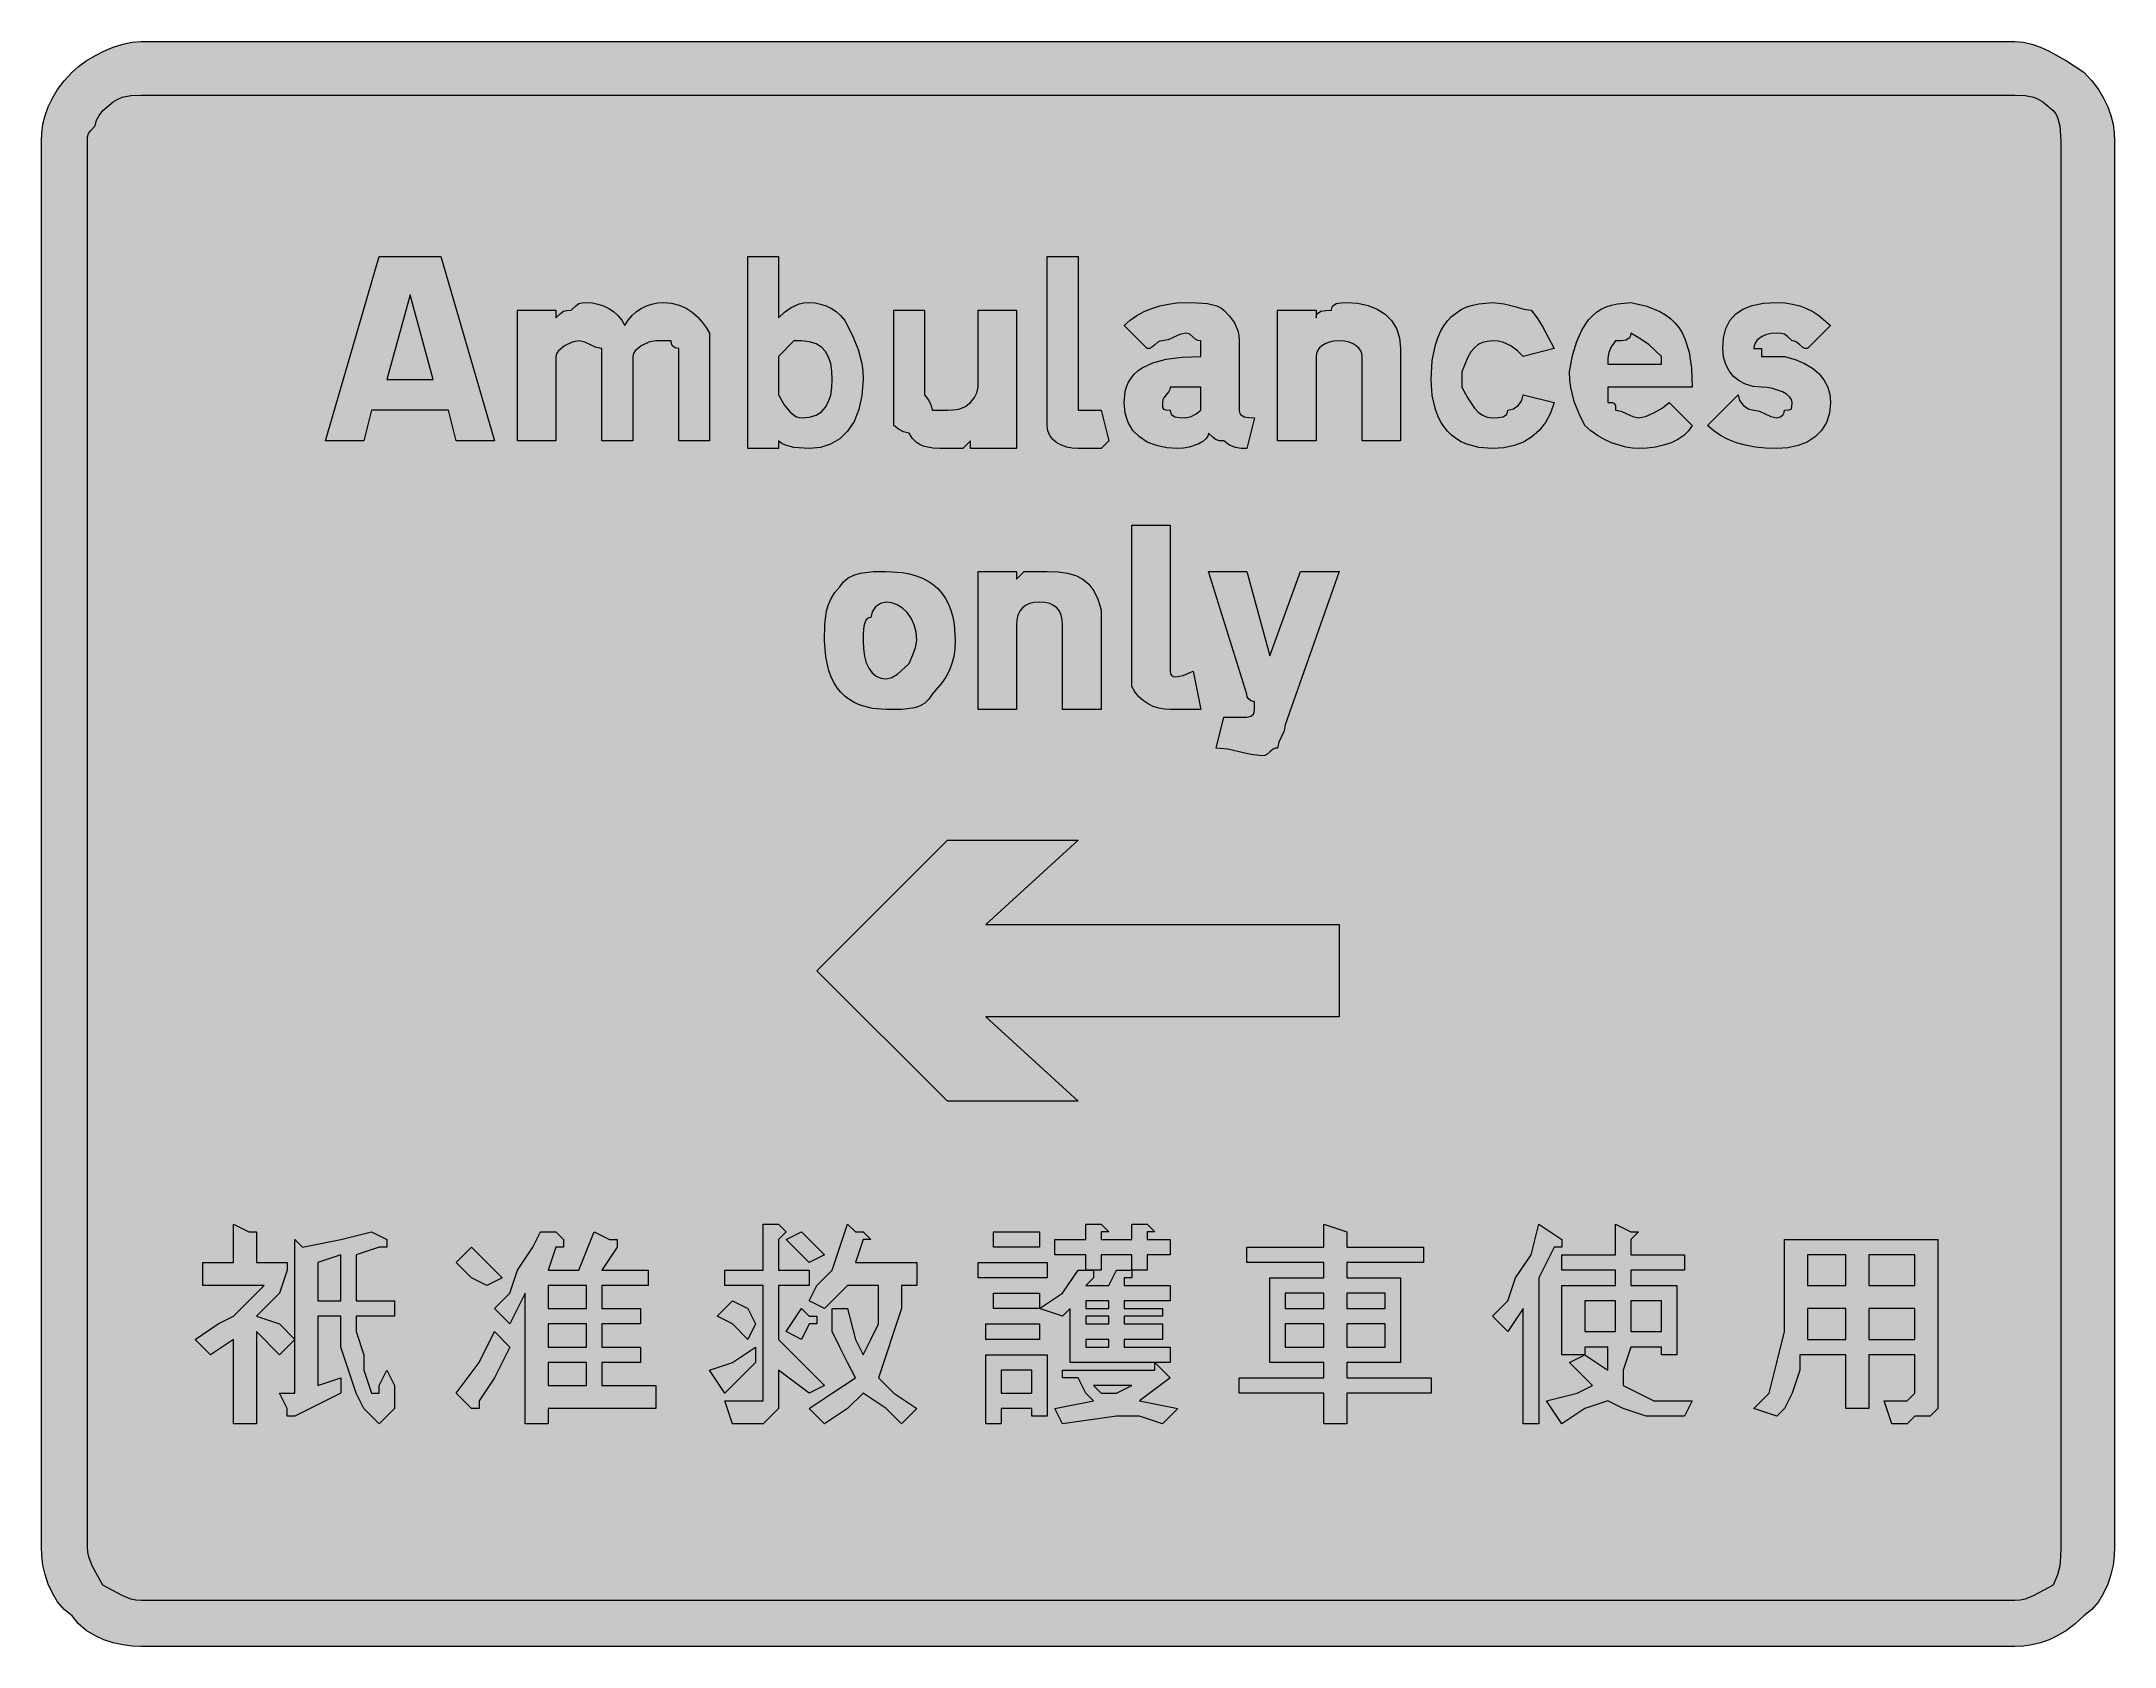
# Model space of a CAD drawing. Header units: metres. Extents: x 121 to 445, y 10 to 261.
import ezdxf

# ---------------------------------------------------------------- set-up
doc = ezdxf.new("R2010")
doc.units = ezdxf.units.M
doc.layers.add('FILL_BLACK_000000', color=7, linetype='Continuous', true_color=0x000000)
doc.layers.add('FILL_WHITE_FFFFFF', color=7, linetype='Continuous', true_color=0xffffff)

msp = doc.modelspace()

# ---------------------------------------------------------------- hatches: boundary and pattern name
at = {"layer": 'FILL_BLACK_000000', "true_color": 0x000000}
h = msp.add_hatch(color=7, dxfattribs=at)
h.dxf.hatch_style = 1
h.paths.add_polyline_path([(429.33, 261.12), (430.68, 261.01), (432.03, 260.71), (433.38, 260.23), (434.73, 259.62), (437.43, 258.08), (440.13, 256.32), (441.37, 254.97), (442.4, 253.62), (443.23, 252.27), (443.88, 250.92), (444.36, 249.57), (444.69, 248.22), (444.87, 246.87), (444.93, 245.52), (444.93, 25.92), (444.87, 24.52), (444.69, 23.05), (444.36, 21.55), (443.88, 20.07), (443.23, 18.64), (442.4, 17.31), (441.37, 16.13), (440.13, 15.12), (438.78, 13.88), (437.43, 12.85), (436.08, 12.02), (434.73, 11.37), (433.38, 10.89), (432.03, 10.56), (430.68, 10.38), (429.33, 10.32), (136.53, 10.32), (135.13, 10.38), (133.66, 10.56), (132.16, 10.89), (130.68, 11.37), (129.25, 12.02), (127.92, 12.85), (126.74, 13.88), (125.73, 15.12), (124.49, 16.13), (123.46, 17.31), (122.63, 18.64), (121.98, 20.07), (121.5, 21.55), (121.17, 23.05), (120.99, 24.52), (120.93, 25.92), (120.93, 245.52), (120.99, 246.87), (121.17, 248.22), (121.5, 249.57), (121.98, 250.92), (122.63, 252.27), (123.46, 253.62), (124.49, 254.97), (125.73, 256.32), (126.74, 257.22), (127.92, 258.08), (129.25, 258.89), (130.68, 259.62), (132.16, 260.23), (133.66, 260.71), (135.13, 261.01), (136.53, 261.12), (429.33, 261.12)])
h = msp.add_hatch(color=7, dxfattribs=at)
h.dxf.hatch_style = 1
h.paths.add_polyline_path([(184.53, 203.52), (178.53, 203.52), (172.53, 203.52), (171.33, 198.72), (165.33, 198.72), (173.73, 227.52), (178.53, 227.52), (183.33, 227.52), (191.73, 198.72), (185.73, 198.72), (184.53, 203.52)])
h.paths.add_polyline_path([(174.93, 208.32), (178.53, 208.32), (182.13, 208.32), (178.53, 221.52), (174.93, 208.32)], flags=16)
h = msp.add_hatch(color=7, dxfattribs=at)
h.dxf.hatch_style = 1
h.paths.add_polyline_path([(237.22, 198.03), (236.63, 198.32), (236.13, 198.72), (236.13, 197.52), (231.33, 197.52), (231.33, 227.52), (236.13, 227.52), (236.13, 217.92), (237.05, 218.8), (238.08, 219.57), (239.34, 220.11), (240.08, 220.27), (240.93, 220.32), (241.83, 220.26), (242.71, 220.09), (243.57, 219.81), (244.38, 219.42), (245.14, 218.91), (245.82, 218.29), (246.43, 217.56), (246.93, 216.72), (247.81, 214.9), (248.58, 212.97), (249.12, 210.81), (249.28, 209.62), (249.33, 208.32), (249.17, 205.79), (248.69, 203.59), (247.94, 201.74), (246.93, 200.22), (245.7, 199.04), (244.27, 198.19), (242.67, 197.69), (240.93, 197.52), (238.53, 197.67), (237.22, 198.03)])
h.paths.add_polyline_path([(242, 202.75), (242.83, 203.27), (243.48, 203.97), (243.96, 204.84), (244.29, 205.86), (244.47, 207.03), (244.53, 208.32), (244.47, 209.61), (244.29, 210.78), (243.96, 211.8), (243.48, 212.67), (242.83, 213.37), (242, 213.89), (240.97, 214.21), (239.73, 214.32), (238.53, 214.32), (236.13, 211.92), (236.13, 205.92), (237.03, 204.34), (237.93, 203.22), (238.83, 202.54), (239.28, 202.38), (239.73, 202.32), (240.97, 202.43), (242, 202.75)], flags=16)
h = msp.add_hatch(color=7, dxfattribs=at)
h.dxf.hatch_style = 1
h.paths.add_polyline_path([(282.93, 204.72), (282.93, 203.52), (286.53, 203.52), (287.73, 198.72), (286.53, 197.52), (282.93, 197.52), (282.03, 197.58), (281.17, 197.74), (280.36, 198.03), (279.63, 198.42), (279.02, 198.93), (278.54, 199.54), (278.24, 200.28), (278.13, 201.12), (278.13, 202.32), (278.13, 203.52), (278.13, 227.52), (282.93, 227.52), (282.93, 204.72)])
h = msp.add_hatch(color=7, dxfattribs=at)
h.dxf.hatch_style = 1
h.paths.add_polyline_path([(215.86, 214.11), (214.68, 213.57), (213.72, 212.8), (213.44, 212.37), (213.33, 211.92), (213.33, 198.72), (208.53, 198.72), (208.53, 213.12), (207.63, 213.31), (206.73, 213.72), (205.83, 214.13), (204.93, 214.32), (203.86, 214.11), (202.68, 213.57), (201.72, 212.8), (201.44, 212.37), (201.33, 211.92), (201.33, 198.72), (195.33, 198.72), (195.33, 219.12), (201.33, 219.12), (201.33, 217.92), (202.04, 218.61), (202.53, 218.97), (203.02, 219.1), (203.73, 219.12), (204.44, 219.81), (204.93, 220.17), (205.42, 220.3), (206.13, 220.32), (207.03, 220.26), (207.91, 220.09), (208.77, 219.81), (209.58, 219.42), (210.34, 218.91), (211.02, 218.29), (211.63, 217.56), (212.13, 216.72), (212.63, 217.56), (213.24, 218.29), (213.92, 218.91), (214.68, 219.42), (215.49, 219.81), (216.35, 220.09), (217.23, 220.26), (218.13, 220.32), (219.42, 220.21), (220.61, 219.91), (221.67, 219.43), (222.63, 218.82), (223.47, 218.09), (224.21, 217.28), (224.82, 216.42), (225.33, 215.52), (225.33, 214.32), (225.33, 213.12), (225.33, 198.72), (220.53, 198.72), (220.53, 213.12), (219.93, 213.27), (219.52, 213.63), (219.38, 213.92), (219.33, 214.32), (216.93, 214.32), (215.86, 214.11)])
h = msp.add_hatch(color=7, dxfattribs=at)
h.dxf.hatch_style = 1
h.paths.add_polyline_path([(308.43, 197.54), (307.53, 197.67), (306.63, 198.03), (305.73, 198.72), (305.02, 198.74), (304.53, 198.87), (304.04, 199.23), (303.33, 199.92), (303.22, 199.47), (302.92, 199.04), (302.44, 198.63), (301.83, 198.27), (300.29, 197.73), (299.43, 197.57), (298.53, 197.52), (296.79, 197.63), (295.19, 197.97), (293.76, 198.53), (292.53, 199.32), (291.52, 200.33), (290.77, 201.57), (290.29, 203.03), (290.13, 204.72), (290.3, 206.41), (290.52, 207.17), (290.82, 207.87), (291.22, 208.52), (291.71, 209.11), (292.3, 209.64), (292.98, 210.12), (294.64, 210.91), (296.71, 211.47), (299.2, 211.81), (302.13, 211.92), (302.13, 213.12), (302.13, 214.32), (301.73, 214.37), (301.42, 214.51), (300.93, 214.92), (300.44, 215.33), (300.13, 215.47), (299.73, 215.52), (298.83, 215.33), (297.93, 214.92), (297.03, 214.51), (296.13, 214.32), (295.73, 214.27), (295.42, 214.13), (294.93, 213.72), (294.44, 213.31), (294.13, 213.17), (293.73, 213.12), (290.13, 216.72), (291.08, 217.56), (292.14, 218.29), (293.27, 218.91), (294.48, 219.42), (295.74, 219.81), (297.05, 220.09), (298.38, 220.26), (299.73, 220.32), (301.51, 220.3), (303.18, 220.17), (304.62, 219.81), (305.23, 219.52), (305.73, 219.12), (306.61, 218.2), (307.38, 217.17), (307.92, 215.91), (308.08, 215.17), (308.13, 214.32), (308.13, 203.52), (308.18, 203.12), (308.34, 202.83), (308.88, 202.47), (309.65, 202.34), (310.53, 202.32), (309.33, 197.52), (308.43, 197.54)])
h.paths.add_polyline_path([(296.28, 203.67), (296.64, 203.54), (297.33, 203.52), (297.38, 203.12), (297.54, 202.83), (298.08, 202.47), (298.85, 202.34), (299.73, 202.32), (300.61, 202.51), (301.38, 202.92), (302.13, 203.52), (302.13, 207.12), (297.33, 207.12), (297.28, 206.72), (297.14, 206.41), (296.73, 205.92), (296.32, 205.43), (296.18, 205.12), (296.13, 204.72), (296.15, 204.03), (296.28, 203.67)], flags=16)
h = msp.add_hatch(color=7, dxfattribs=at)
h.dxf.hatch_style = 1
h.paths.add_polyline_path([(327.33, 198.72), (327.33, 210.72), (327.33, 211.92), (327.27, 212.37), (327.11, 212.8), (326.82, 213.21), (326.43, 213.57), (325.92, 213.88), (325.31, 214.11), (324.57, 214.27), (323.73, 214.32), (322.89, 214.27), (322.16, 214.11), (321.54, 213.88), (321.03, 213.57), (320.64, 213.21), (320.36, 212.8), (320.19, 212.37), (320.13, 211.92), (320.13, 210.72), (320.13, 198.72), (314.13, 198.72), (314.13, 219.12), (320.13, 219.12), (320.13, 217.92), (320.18, 218.32), (320.34, 218.61), (320.88, 218.97), (321.65, 219.1), (322.53, 219.12), (322.58, 219.52), (322.74, 219.81), (323.28, 220.17), (324.05, 220.3), (324.93, 220.32), (326.67, 220.21), (328.27, 219.87), (329.7, 219.31), (330.93, 218.52), (331.94, 217.51), (332.69, 216.27), (333.17, 214.81), (333.33, 213.12), (333.33, 198.72), (327.33, 198.72)])
h = msp.add_hatch(color=7, dxfattribs=at)
h.dxf.hatch_style = 1
h.paths.add_polyline_path([(349.51, 220.13), (351.18, 219.72), (352.62, 219.31), (353.73, 219.12), (354.63, 218.01), (355.53, 216.57), (357.33, 213.12), (352.53, 211.92), (351.61, 212.8), (350.58, 213.57), (349.32, 214.11), (348.58, 214.27), (347.73, 214.32), (346.88, 214.26), (346.14, 214.08), (345.47, 213.75), (344.88, 213.27), (344.34, 212.62), (343.85, 211.79), (342.93, 209.52), (342.93, 208.32), (342.93, 207.12), (343.85, 205.36), (344.88, 203.82), (345.47, 203.21), (346.14, 202.73), (346.88, 202.43), (347.73, 202.32), (348.61, 202.34), (349.38, 202.47), (349.92, 202.83), (350.08, 203.12), (350.13, 203.52), (351.01, 203.73), (351.78, 204.27), (352.32, 205.04), (352.53, 205.92), (357.33, 204.72), (356.77, 203.03), (356, 201.57), (355.03, 200.33), (353.88, 199.32), (352.56, 198.53), (351.09, 197.97), (349.47, 197.63), (347.73, 197.52), (345.59, 197.69), (343.7, 198.19), (342.84, 198.57), (342.06, 199.04), (341.33, 199.59), (340.68, 200.22), (340.1, 200.94), (339.59, 201.74), (339.15, 202.62), (338.79, 203.59), (338.3, 205.79), (338.13, 208.32), (338.3, 211.25), (338.79, 213.74), (339.15, 214.83), (339.59, 215.81), (340.1, 216.69), (340.68, 217.47), (341.33, 218.15), (342.06, 218.74), (342.84, 219.23), (343.7, 219.63), (344.62, 219.93), (345.59, 220.15), (347.73, 220.32), (349.51, 220.13)])
h = msp.add_hatch(color=7, dxfattribs=at)
h.dxf.hatch_style = 1
h.paths.add_polyline_path([(365.73, 204.72), (366.42, 204.7), (366.78, 204.57), (366.91, 204.21), (366.93, 203.52), (367.83, 203.33), (368.73, 202.92), (369.63, 202.51), (370.53, 202.32), (371.62, 202.53), (372.93, 203.07), (374.24, 203.84), (375.33, 204.72), (378.93, 201.12), (378.37, 200.28), (377.62, 199.54), (376.69, 198.93), (375.63, 198.42), (374.45, 198.03), (373.19, 197.74), (371.88, 197.58), (370.53, 197.52), (369.58, 197.58), (368.54, 197.74), (366.33, 198.42), (365.21, 198.93), (364.12, 199.54), (363.08, 200.28), (362.13, 201.12), (361.25, 202.94), (360.48, 204.87), (359.94, 207.03), (359.78, 208.22), (359.73, 209.52), (360.24, 212.05), (360.89, 214.24), (361.71, 216.1), (362.73, 217.62), (363.32, 218.25), (363.97, 218.8), (364.69, 219.27), (365.47, 219.64), (366.32, 219.94), (367.24, 220.15), (369.33, 220.32), (371.81, 219.75), (373.87, 218.93), (374.75, 218.42), (375.53, 217.83), (376.22, 217.17), (376.83, 216.42), (377.35, 215.59), (377.79, 214.67), (378.44, 212.56), (378.81, 210.05), (378.93, 207.12), (365.73, 207.12), (365.73, 204.72)])
h.paths.add_polyline_path([(374.13, 211.92), (372.18, 213.72), (370.92, 214.62), (369.33, 215.52), (369.28, 215.12), (369.12, 214.83), (368.58, 214.47), (367.81, 214.34), (366.93, 214.32), (366.24, 213.42), (365.88, 212.52), (365.75, 211.62), (365.73, 210.72), (374.13, 210.72), (374.13, 211.92)], flags=16)
h = msp.add_hatch(color=7, dxfattribs=at)
h.dxf.hatch_style = 1
h.paths.add_polyline_path([(400.37, 203.03), (399.89, 201.57), (399.14, 200.33), (398.13, 199.32), (396.9, 198.53), (395.47, 197.97), (393.87, 197.63), (392.13, 197.52), (390.39, 197.58), (388.76, 197.74), (387.24, 198.03), (385.83, 198.42), (384.54, 198.93), (383.36, 199.54), (382.29, 200.28), (381.33, 201.12), (386.13, 205.92), (386.34, 205.04), (386.88, 204.27), (387.65, 203.73), (388.53, 203.52), (389.43, 203.33), (390.33, 202.92), (391.23, 202.51), (392.13, 202.32), (392.73, 202.47), (393.14, 202.83), (393.28, 203.12), (393.33, 203.52), (394.02, 203.54), (394.38, 203.67), (394.51, 204.03), (394.53, 204.72), (394.42, 205.17), (394.12, 205.6), (393.64, 206.01), (393.03, 206.37), (391.49, 206.91), (390.63, 207.07), (389.73, 207.12), (388.44, 207.23), (387.27, 207.55), (386.25, 208.07), (385.38, 208.77), (384.68, 209.64), (384.16, 210.66), (383.84, 211.83), (383.73, 213.12), (383.84, 214.81), (384.2, 216.27), (384.81, 217.51), (385.68, 218.52), (386.84, 219.31), (388.29, 219.87), (390.05, 220.21), (392.13, 220.32), (393.43, 220.26), (394.62, 220.09), (395.74, 219.81), (396.78, 219.42), (397.77, 218.91), (398.71, 218.29), (400.53, 216.72), (396.93, 213.12), (396.53, 213.17), (396.22, 213.31), (395.73, 213.72), (395.24, 214.13), (394.93, 214.27), (394.53, 214.32), (393.82, 215.01), (393.33, 215.37), (392.84, 215.5), (392.13, 215.52), (391.29, 215.47), (390.55, 215.31), (389.94, 215.08), (389.43, 214.77), (389.04, 214.41), (388.75, 214), (388.59, 213.57), (388.53, 213.12), (389.73, 213.12), (389.73, 211.92), (393.33, 211.92), (395.02, 211.41), (396.48, 210.79), (397.72, 210.06), (398.73, 209.22), (399.52, 208.26), (400.08, 207.19), (400.42, 206.01), (400.53, 204.72), (400.37, 203.03)])
h = msp.add_hatch(color=7, dxfattribs=at)
h.dxf.hatch_style = 1
h.paths.add_polyline_path([(273.33, 219.12), (273.33, 197.52), (266.13, 197.52), (266.13, 198.72), (264.93, 197.52), (261.33, 197.52), (260.24, 197.56), (258.93, 197.82), (258.26, 198.11), (257.62, 198.53), (257.03, 199.13), (256.53, 199.92), (255.65, 200.11), (254.88, 200.52), (254.13, 201.12), (254.13, 204.72), (254.13, 219.12), (258.93, 219.12), (258.93, 205.92), (259.53, 205.17), (259.94, 204.4), (260.13, 203.52), (262.53, 203.52), (263.43, 203.54), (264.33, 203.67), (265.23, 204.03), (266.13, 204.72), (266.73, 205.47), (267.14, 206.24), (267.33, 207.12), (267.33, 219.12), (273.33, 219.12)])
h = msp.add_hatch(color=7, dxfattribs=at)
h.dxf.hatch_style = 1
h.paths.add_polyline_path([(297.33, 163.92), (297.33, 162.72), (297.39, 162.33), (297.56, 162.04), (297.84, 161.88), (298.23, 161.82), (299.36, 162.04), (300.93, 162.72), (302.13, 156.72), (300.93, 156.72), (299.73, 156.72), (297.33, 156.72), (296.43, 156.78), (295.55, 156.94), (294.69, 157.23), (293.88, 157.62), (293.12, 158.13), (292.44, 158.74), (291.83, 159.48), (291.33, 160.32), (291.33, 161.52), (291.33, 185.52), (297.33, 185.52), (297.33, 163.92)])
h = msp.add_hatch(color=7, dxfattribs=at)
h.dxf.hatch_style = 1
h.paths.add_polyline_path([(263.51, 165.03), (263.22, 163.91), (262.83, 162.87), (262.32, 161.88), (261.71, 160.94), (260.13, 159.12), (259.62, 158.33), (259.01, 157.73), (258.27, 157.31), (257.43, 157.02), (255.41, 156.76), (252.93, 156.72), (250.79, 156.89), (248.9, 157.39), (248.04, 157.77), (247.26, 158.24), (246.53, 158.79), (245.88, 159.42), (245.3, 160.14), (244.79, 160.94), (244.35, 161.82), (243.99, 162.79), (243.5, 164.99), (243.33, 167.52), (243.37, 170.01), (243.63, 172.17), (243.92, 173.16), (244.34, 174.1), (244.94, 175.02), (245.73, 175.92), (246.29, 176.71), (247.02, 177.31), (247.9, 177.73), (248.88, 178.02), (250.96, 178.28), (252.93, 178.32), (255.46, 178.15), (256.6, 177.94), (257.66, 177.64), (258.63, 177.27), (259.51, 176.8), (260.31, 176.25), (261.03, 175.62), (261.66, 174.9), (262.21, 174.1), (262.68, 173.22), (263.06, 172.24), (263.35, 171.19), (263.56, 170.05), (263.73, 167.52), (263.67, 166.22), (263.51, 165.03)])
h.paths.add_polyline_path([(257.32, 169.98), (256.84, 171), (256.23, 171.87), (255.5, 172.57), (254.69, 173.09), (253.83, 173.41), (252.93, 173.52), (252.05, 173.31), (251.28, 172.77), (250.74, 172), (250.53, 171.12), (250.13, 171.01), (249.84, 170.73), (249.62, 170.3), (249.48, 169.77), (249.35, 168.59), (249.33, 167.52), (249.39, 166.23), (249.56, 165.06), (249.84, 164.04), (250.23, 163.17), (250.74, 162.47), (251.36, 161.95), (252.09, 161.63), (252.93, 161.52), (253.83, 161.73), (254.73, 162.27), (256.53, 163.92), (257.13, 165.27), (257.54, 166.45), (257.73, 167.52), (257.62, 168.81), (257.32, 169.98)], flags=16)
h = msp.add_hatch(color=7, dxfattribs=at)
h.dxf.hatch_style = 1
h.paths.add_polyline_path([(280.53, 156.72), (280.53, 169.92), (280.47, 170.76), (280.31, 171.49), (280.02, 172.11), (279.63, 172.62), (279.12, 173.01), (278.51, 173.29), (277.77, 173.46), (276.93, 173.52), (276.09, 173.46), (275.36, 173.29), (274.74, 173.01), (274.23, 172.62), (273.84, 172.11), (273.55, 171.49), (273.39, 170.76), (273.33, 169.92), (273.33, 156.72), (267.33, 156.72), (267.33, 178.32), (273.33, 178.32), (273.33, 177.12), (274.53, 178.32), (278.13, 178.32), (279.82, 178.26), (281.3, 178.06), (282.58, 177.69), (283.68, 177.12), (284.61, 176.33), (285.39, 175.28), (286.02, 173.96), (286.53, 172.32), (286.53, 171.12), (286.53, 156.72), (280.53, 156.72)])
h = msp.add_hatch(color=7, dxfattribs=at)
h.dxf.hatch_style = 1
h.paths.add_polyline_path([(315.33, 154.32), (315.14, 153.42), (314.73, 152.52), (314.32, 151.62), (314.13, 150.72), (313.73, 150.67), (313.42, 150.53), (312.93, 150.12), (312.44, 149.71), (312.13, 149.57), (311.73, 149.52), (309.93, 149.71), (308.13, 150.12), (306.33, 150.53), (304.53, 150.72), (305.73, 155.52), (306.93, 155.52), (309.33, 155.52), (309.93, 155.67), (310.34, 156.03), (310.48, 156.32), (310.53, 156.72), (310.53, 157.92), (309.93, 158.07), (309.52, 158.43), (309.38, 158.72), (309.33, 159.12), (303.33, 178.32), (309.33, 178.32), (312.93, 165.12), (317.73, 178.32), (323.73, 178.32), (315.33, 154.32)])
h = msp.add_hatch(color=7, dxfattribs=at)
h.dxf.hatch_style = 1
h.paths.add_polyline_path([(282.93, 136.32), (268.53, 123.12), (323.73, 123.12), (323.73, 108.72), (268.53, 108.72), (282.93, 95.52), (262.53, 95.52), (242.13, 115.92), (262.53, 136.32), (282.93, 136.32)])
h = msp.add_hatch(color=7, dxfattribs=at)
h.dxf.hatch_style = 1
h.paths.add_polyline_path([(146.13, 70.32), (150.93, 70.32), (150.93, 76.32), (153.33, 75.12), (154.53, 75.12), (154.53, 73.92), (154.53, 70.32), (159.33, 70.32), (159.33, 69.12), (158.13, 65.52), (154.53, 61.92), (158.13, 60.72), (160.53, 58.32), (158.13, 55.92), (154.53, 59.52), (154.53, 45.12), (150.93, 45.12), (150.93, 58.32), (147.33, 55.92), (144.93, 58.32), (148.53, 60.72), (150.93, 61.92), (153.33, 64.32), (155.73, 66.72), (146.13, 66.72), (146.13, 70.32)])
h = msp.add_hatch(color=7, dxfattribs=at)
h.dxf.hatch_style = 1
h.paths.add_polyline_path([(167.73, 73.92), (172.53, 75.12), (174.93, 73.92), (174.93, 72.72), (173.73, 72.72), (170.13, 71.52), (170.13, 64.32), (176.13, 64.32), (176.13, 61.92), (170.13, 61.92), (170.13, 59.52), (171.33, 55.92), (171.33, 53.52), (172.53, 49.92), (173.73, 49.92), (173.73, 51.12), (174.93, 53.52), (176.13, 51.12), (176.13, 49.92), (176.13, 47.52), (174.93, 46.32), (173.73, 45.12), (172.53, 46.32), (171.33, 47.52), (170.13, 49.92), (168.93, 53.52), (167.73, 57.12), (167.73, 61.92), (164.13, 61.92), (164.13, 51.12), (167.73, 52.32), (167.73, 49.92), (160.53, 46.32), (159.33, 46.32), (159.33, 47.52), (158.13, 49.92), (160.53, 49.92), (160.53, 73.92), (161.73, 72.72), (167.73, 73.92)])
h.paths.add_polyline_path([(167.73, 71.52), (164.13, 70.32), (164.13, 64.32), (167.73, 64.32), (167.73, 71.52)], flags=16)
h = msp.add_hatch(color=7, dxfattribs=at)
h.dxf.hatch_style = 1
h.paths.add_polyline_path([(198.93, 75.12), (201.33, 75.12), (202.53, 73.92), (202.53, 72.72), (201.33, 72.72), (200.13, 69.12), (204.93, 69.12), (207.33, 75.12), (209.73, 73.92), (210.93, 73.92), (210.93, 72.72), (208.53, 69.12), (215.73, 69.12), (215.73, 66.72), (208.53, 66.72), (208.53, 63.12), (214.53, 63.12), (214.53, 60.72), (208.53, 60.72), (208.53, 57.12), (214.53, 57.12), (214.53, 54.72), (208.53, 54.72), (208.53, 51.12), (216.93, 51.12), (216.93, 47.52), (200.13, 47.52), (200.13, 45.12), (196.53, 45.12), (196.53, 65.52), (194.13, 60.72), (191.73, 63.12), (194.13, 65.52), (195.33, 69.12), (197.73, 72.72), (198.93, 75.12)])
h.paths.add_polyline_path([(200.13, 57.12), (206.13, 57.12), (206.13, 60.72), (200.13, 60.72), (200.13, 57.12)], flags=16)
h.paths.add_polyline_path([(200.13, 66.72), (200.13, 63.12), (206.13, 63.12), (206.13, 66.72), (200.13, 66.72)], flags=16)
h.paths.add_polyline_path([(206.13, 54.72), (200.13, 54.72), (200.13, 51.12), (206.13, 51.12), (206.13, 54.72)], flags=16)
h = msp.add_hatch(color=7, dxfattribs=at)
h.dxf.hatch_style = 1
h.paths.add_polyline_path([(233.73, 69.12), (233.73, 76.32), (236.13, 76.32), (237.33, 75.12), (236.13, 73.92), (236.13, 69.12), (240.93, 69.12), (240.93, 66.72), (236.13, 66.72), (236.13, 58.32), (239.73, 54.72), (243.33, 51.12), (240.93, 49.92), (236.13, 53.52), (236.13, 48.72), (236.13, 47.52), (234.93, 46.32), (233.73, 45.12), (232.53, 45.12), (228.93, 45.12), (227.73, 48.72), (232.53, 48.72), (233.73, 48.72), (233.73, 49.92), (233.73, 66.72), (227.73, 66.72), (227.73, 69.12), (233.73, 69.12)])
h = msp.add_hatch(color=7, dxfattribs=at)
h.dxf.hatch_style = 1
h.paths.add_polyline_path([(243.33, 71.52), (240.93, 70.32), (237.33, 73.92), (239.73, 75.12), (243.33, 71.52)])
h = msp.add_hatch(color=7, dxfattribs=at)
h.dxf.hatch_style = 1
h.paths.add_polyline_path([(242.13, 66.72), (244.53, 69.12), (245.73, 72.72), (246.93, 76.32), (248.13, 75.12), (249.33, 75.12), (250.53, 73.92), (249.33, 73.92), (248.13, 70.32), (257.73, 70.32), (257.73, 66.72), (255.33, 66.72), (255.33, 63.12), (254.13, 59.52), (252.93, 55.92), (251.73, 52.32), (254.13, 49.92), (257.73, 47.52), (255.33, 45.12), (252.93, 47.52), (249.33, 49.92), (246.93, 47.52), (243.33, 45.12), (240.93, 47.52), (244.53, 49.92), (248.13, 52.32), (246.93, 54.72), (245.73, 57.12), (244.53, 59.52), (244.53, 63.12), (246.93, 63.12), (248.13, 58.32), (249.33, 55.92), (250.53, 58.32), (251.73, 60.72), (251.73, 63.12), (251.73, 66.72), (246.93, 66.72), (243.33, 63.12), (240.93, 64.32), (242.13, 66.72)])
h = msp.add_hatch(color=7, dxfattribs=at)
h.dxf.hatch_style = 1
h.paths.add_polyline_path([(276.93, 75.12), (276.93, 72.72), (269.73, 72.72), (269.73, 75.12), (276.93, 75.12)])
h = msp.add_hatch(color=7, dxfattribs=at)
h.dxf.hatch_style = 1
h.paths.add_polyline_path([(284.13, 73.92), (284.13, 76.32), (286.53, 76.32), (287.73, 75.12), (286.53, 75.12), (286.53, 73.92), (291.33, 73.92), (291.33, 76.32), (293.73, 76.32), (294.93, 75.12), (293.73, 75.12), (293.73, 73.92), (297.33, 73.92), (297.33, 71.52), (293.73, 71.52), (293.73, 69.12), (291.33, 69.12), (291.33, 71.52), (286.53, 71.52), (286.53, 69.12), (284.13, 69.12), (284.13, 71.52), (279.33, 71.52), (279.33, 73.92), (284.13, 73.92)])
h = msp.add_hatch(color=7, dxfattribs=at)
h.dxf.hatch_style = 1
h.paths.add_polyline_path([(324.93, 72.72), (336.93, 72.72), (336.93, 70.32), (324.93, 70.32), (324.93, 67.92), (333.33, 67.92), (333.33, 54.72), (324.93, 54.72), (324.93, 52.32), (338.13, 52.32), (338.13, 49.92), (324.93, 49.92), (324.93, 45.12), (321.33, 45.12), (321.33, 49.92), (308.13, 49.92), (308.13, 52.32), (321.33, 52.32), (321.33, 54.72), (312.93, 54.72), (312.93, 67.92), (321.33, 67.92), (321.33, 70.32), (309.33, 70.32), (309.33, 72.72), (321.33, 72.72), (321.33, 76.32), (324.93, 75.12), (324.93, 73.92), (324.93, 72.72)])
h.paths.add_polyline_path([(321.33, 63.12), (321.33, 65.52), (315.33, 65.52), (315.33, 63.12), (321.33, 63.12)], flags=16)
h.paths.add_polyline_path([(315.33, 57.12), (321.33, 57.12), (321.33, 60.72), (315.33, 60.72), (315.33, 57.12)], flags=16)
h.paths.add_polyline_path([(324.93, 65.52), (324.93, 63.12), (330.93, 63.12), (330.93, 65.52), (324.93, 65.52)], flags=16)
h.paths.add_polyline_path([(330.93, 60.72), (324.93, 60.72), (324.93, 57.12), (330.93, 57.12), (330.93, 60.72)], flags=16)
h = msp.add_hatch(color=7, dxfattribs=at)
h.dxf.hatch_style = 1
h.paths.add_polyline_path([(350.13, 64.32), (351.33, 67.92), (353.73, 71.52), (354.93, 76.32), (358.53, 73.92), (358.53, 72.72), (357.33, 72.72), (354.93, 67.92), (354.93, 45.12), (352.53, 45.12), (352.53, 63.12), (350.13, 59.52), (347.73, 61.92), (350.13, 64.32)])
h = msp.add_hatch(color=7, dxfattribs=at)
h.dxf.hatch_style = 1
h.paths.add_polyline_path([(366.93, 69.12), (358.53, 69.12), (358.53, 71.52), (366.93, 71.52), (366.93, 76.32), (369.33, 75.12), (370.53, 75.12), (369.33, 73.92), (369.33, 71.52), (377.73, 71.52), (377.73, 69.12), (369.33, 69.12), (369.33, 66.72), (376.53, 66.72), (376.53, 55.92), (374.13, 55.92), (374.13, 57.12), (369.33, 57.12), (368.13, 53.52), (368.13, 51.12), (370.53, 49.92), (372.93, 48.72), (376.53, 48.72), (378.93, 48.72), (377.73, 46.32), (374.13, 46.32), (371.73, 46.32), (368.13, 47.52), (365.73, 48.72), (362.13, 47.52), (358.53, 45.12), (356.13, 48.72), (360.93, 49.92), (363.33, 51.12), (362.13, 52.32), (359.73, 54.72), (362.13, 55.92), (358.53, 55.92), (358.53, 66.72), (366.93, 66.72), (366.93, 69.12)])
h.paths.add_polyline_path([(365.73, 53.52), (365.73, 54.72), (365.73, 57.12), (362.13, 57.12), (362.13, 55.92), (365.73, 53.52)], flags=16)
h.paths.add_polyline_path([(374.13, 64.32), (369.33, 64.32), (369.33, 59.52), (374.13, 59.52), (374.13, 64.32)], flags=16)
h.paths.add_polyline_path([(366.93, 64.32), (362.13, 64.32), (362.13, 59.52), (366.93, 59.52), (366.93, 64.32)], flags=16)
h = msp.add_hatch(color=7, dxfattribs=at)
h.dxf.hatch_style = 1
h.paths.add_polyline_path([(188.13, 67.92), (185.73, 70.32), (188.13, 72.72), (190.53, 70.32), (192.93, 67.92), (190.53, 66.72), (188.13, 67.92)])
h = msp.add_hatch(color=7, dxfattribs=at)
h.dxf.hatch_style = 1
h.paths.add_polyline_path([(413.73, 46.32), (412.53, 45.12), (410.13, 45.12), (408.93, 48.72), (411.33, 48.72), (412.53, 48.72), (413.73, 49.92), (413.73, 51.12), (413.73, 55.92), (406.53, 55.92), (406.53, 47.52), (402.93, 47.52), (402.93, 55.92), (395.73, 55.92), (395.73, 53.52), (394.53, 49.92), (393.33, 47.52), (392.13, 46.32), (388.53, 47.52), (390.93, 49.92), (392.13, 54.72), (393.33, 59.52), (393.33, 65.52), (393.33, 73.92), (417.33, 73.92), (417.33, 49.92), (417.33, 47.52), (416.13, 46.32), (413.73, 46.32)])
h.paths.add_polyline_path([(402.93, 66.72), (402.93, 71.52), (396.93, 71.52), (396.93, 66.72), (402.93, 66.72)], flags=16)
h.paths.add_polyline_path([(402.93, 58.32), (402.93, 63.12), (396.93, 63.12), (396.93, 58.32), (402.93, 58.32)], flags=16)
h.paths.add_polyline_path([(406.53, 71.52), (406.53, 66.72), (413.73, 66.72), (413.73, 71.52), (406.53, 71.52)], flags=16)
h.paths.add_polyline_path([(413.73, 63.12), (406.53, 63.12), (406.53, 58.32), (413.73, 58.32), (413.73, 63.12)], flags=16)
h = msp.add_hatch(color=7, dxfattribs=at)
h.dxf.hatch_style = 1
h.paths.add_polyline_path([(278.13, 70.32), (278.13, 67.92), (267.33, 67.92), (267.33, 70.32), (278.13, 70.32)])
h = msp.add_hatch(color=7, dxfattribs=at)
h.dxf.hatch_style = 1
h.paths.add_polyline_path([(285.33, 69.12), (285.33, 67.92), (284.13, 66.72), (287.73, 66.72), (288.93, 69.12), (290.13, 69.12), (291.33, 69.12), (291.33, 67.92), (290.13, 67.92), (290.13, 66.72), (297.33, 66.72), (297.33, 64.32), (290.13, 64.32), (290.13, 63.12), (296.13, 63.12), (296.13, 61.92), (290.13, 61.92), (290.13, 60.72), (296.13, 60.72), (296.13, 58.32), (290.13, 58.32), (290.13, 57.12), (297.33, 57.12), (297.33, 54.72), (284.13, 54.72), (281.73, 54.72), (281.73, 63.12), (280.53, 61.92), (276.93, 63.12), (280.53, 65.52), (282.93, 69.12), (285.33, 69.12)])
h.paths.add_polyline_path([(284.13, 63.12), (287.73, 63.12), (287.73, 64.32), (284.13, 64.32), (284.13, 63.12)], flags=16)
h.paths.add_polyline_path([(284.13, 58.32), (284.13, 57.12), (287.73, 57.12), (287.73, 58.32), (284.13, 58.32)], flags=16)
h.paths.add_polyline_path([(287.73, 61.92), (284.13, 61.92), (284.13, 60.72), (287.73, 60.72), (287.73, 61.92)], flags=16)
h = msp.add_hatch(color=7, dxfattribs=at)
h.dxf.hatch_style = 1
h.paths.add_polyline_path([(276.93, 65.52), (276.93, 63.12), (269.73, 63.12), (269.73, 65.52), (276.93, 65.52)])
h = msp.add_hatch(color=7, dxfattribs=at)
h.dxf.hatch_style = 1
h.paths.add_polyline_path([(231.33, 63.12), (232.53, 60.72), (231.33, 58.32), (228.93, 60.72), (226.53, 61.92), (228.93, 64.32), (231.33, 63.12)])
h = msp.add_hatch(color=7, dxfattribs=at)
h.dxf.hatch_style = 1
h.paths.add_polyline_path([(239.73, 63.12), (240.93, 61.92), (242.13, 61.92), (242.13, 60.72), (240.93, 60.72), (239.73, 58.32), (237.33, 59.52), (239.73, 63.12)])
h = msp.add_hatch(color=7, dxfattribs=at)
h.dxf.hatch_style = 1
h.paths.add_polyline_path([(189.33, 54.72), (191.73, 59.52), (194.13, 57.12), (191.73, 52.32), (189.33, 48.72), (189.33, 47.52), (188.13, 47.52), (185.73, 49.92), (189.33, 54.72)])
h = msp.add_hatch(color=7, dxfattribs=at)
h.dxf.hatch_style = 1
h.paths.add_polyline_path([(276.93, 60.72), (276.93, 58.32), (268.53, 58.32), (268.53, 60.72), (276.93, 60.72)])
h = msp.add_hatch(color=7, dxfattribs=at)
h.dxf.hatch_style = 1
h.paths.add_polyline_path([(228.93, 54.72), (232.53, 57.12), (232.53, 54.72), (228.93, 51.12), (227.73, 49.92), (225.33, 53.52), (228.93, 54.72)])
h = msp.add_hatch(color=7, dxfattribs=at)
h.dxf.hatch_style = 1
h.paths.add_polyline_path([(278.13, 55.92), (278.13, 46.32), (275.73, 46.32), (275.73, 47.52), (270.93, 47.52), (270.93, 45.12), (268.53, 45.12), (268.53, 55.92), (278.13, 55.92)])
h.paths.add_polyline_path([(275.73, 53.52), (270.93, 53.52), (270.93, 49.92), (275.73, 49.92), (275.73, 53.52)], flags=16)
h = msp.add_hatch(color=7, dxfattribs=at)
h.dxf.hatch_style = 1
h.paths.add_polyline_path([(294.93, 54.72), (297.33, 52.32), (292.53, 48.72), (298.53, 47.52), (296.13, 45.12), (292.53, 46.32), (288.93, 46.32), (280.53, 45.12), (279.33, 47.52), (285.33, 48.72), (284.13, 49.92), (282.93, 52.32), (280.53, 52.32), (280.53, 53.52), (294.93, 53.52), (294.93, 54.72)])
h.paths.add_polyline_path([(286.53, 49.92), (288.93, 49.92), (291.33, 51.12), (285.33, 51.12), (286.53, 49.92)], flags=16)
at = {"layer": 'FILL_WHITE_FFFFFF', "true_color": 0xffffff}
h = msp.add_hatch(color=7, dxfattribs=at)
h.dxf.hatch_style = 1
h.paths.add_polyline_path([(429.33, 252.72), (430.94, 252.68), (432.33, 252.42), (433.01, 252.13), (433.72, 251.71), (435.33, 250.32), (435.73, 249.82), (436.02, 249.23), (436.38, 247.92), (436.53, 245.52), (436.53, 25.92), (436.51, 24.31), (436.38, 22.92), (436.02, 21.53), (435.33, 19.92), (432.33, 18.27), (430.94, 17.73), (430.18, 17.57), (429.33, 17.52), (136.53, 17.52), (135.68, 17.57), (134.92, 17.73), (133.53, 18.27), (130.53, 19.92), (128.88, 22.92), (128.34, 24.31), (128.18, 25.07), (128.13, 25.92), (128.13, 245.52), (128.15, 246.23), (128.28, 246.72), (128.64, 247.21), (129.33, 247.92), (129.52, 248.8), (129.93, 249.57), (130.53, 250.32), (132.14, 251.71), (132.85, 252.13), (133.53, 252.42), (134.92, 252.68), (136.53, 252.72), (429.33, 252.72)])

# ---------------------------------------------------------------- linework, layer by layer
at = {"layer": 'FILL_BLACK_000000', "lineweight": 0, "true_color": 0x000000}
for points in [[(429.33, 261.12), (430.68, 261.01), (432.03, 260.71), (433.38, 260.23), (434.73, 259.62), (437.43, 258.08), (440.13, 256.32), (441.37, 254.97), (442.4, 253.62), (443.23, 252.27), (443.88, 250.92), (444.36, 249.57), (444.69, 248.22), (444.87, 246.87), (444.93, 245.52), (444.93, 25.92), (444.87, 24.52), (444.69, 23.05), (444.36, 21.55), (443.88, 20.07), (443.23, 18.64), (442.4, 17.31), (441.37, 16.13), (440.13, 15.12), (438.78, 13.88), (437.43, 12.85), (436.08, 12.02), (434.73, 11.37), (433.38, 10.89), (432.03, 10.56), (430.68, 10.38), (429.33, 10.32), (136.53, 10.32), (135.13, 10.38), (133.66, 10.56), (132.16, 10.89), (130.68, 11.37), (129.25, 12.02), (127.92, 12.85), (126.74, 13.88), (125.73, 15.12), (124.49, 16.13), (123.46, 17.31), (122.63, 18.64), (121.98, 20.07), (121.5, 21.55), (121.17, 23.05), (120.99, 24.52), (120.93, 25.92), (120.93, 245.52), (120.99, 246.87), (121.17, 248.22), (121.5, 249.57), (121.98, 250.92), (122.63, 252.27), (123.46, 253.62), (124.49, 254.97), (125.73, 256.32), (126.74, 257.22), (127.92, 258.08), (129.25, 258.89), (130.68, 259.62), (132.16, 260.23), (133.66, 260.71), (135.13, 261.01), (136.53, 261.12)], [(184.53, 203.52), (178.53, 203.52), (172.53, 203.52), (171.33, 198.72), (165.33, 198.72), (173.73, 227.52), (178.53, 227.52), (183.33, 227.52), (191.73, 198.72), (185.73, 198.72)], [(237.22, 198.03), (236.63, 198.32), (236.13, 198.72), (236.13, 197.52), (231.33, 197.52), (231.33, 227.52), (236.13, 227.52), (236.13, 217.92), (237.05, 218.8), (238.08, 219.57), (239.34, 220.11), (240.08, 220.27), (240.93, 220.32), (241.83, 220.26), (242.71, 220.09), (243.57, 219.81), (244.38, 219.42), (245.14, 218.91), (245.82, 218.29), (246.43, 217.56), (246.93, 216.72), (247.81, 214.9), (248.58, 212.97), (249.12, 210.81), (249.28, 209.62), (249.33, 208.32), (249.17, 205.79), (248.69, 203.59), (247.94, 201.74), (246.93, 200.22), (245.7, 199.04), (244.27, 198.19), (242.67, 197.69), (240.93, 197.52), (238.53, 197.67)], [(282.93, 204.72), (282.93, 203.52), (286.53, 203.52), (287.73, 198.72), (286.53, 197.52), (282.93, 197.52), (282.03, 197.58), (281.17, 197.74), (280.36, 198.03), (279.63, 198.42), (279.02, 198.93), (278.54, 199.54), (278.24, 200.28), (278.13, 201.12), (278.13, 202.32), (278.13, 203.52), (278.13, 227.52), (282.93, 227.52)], [(174.93, 208.32), (178.53, 208.32), (182.13, 208.32), (178.53, 221.52)], [(215.86, 214.11), (214.68, 213.57), (213.72, 212.8), (213.44, 212.37), (213.33, 211.92), (213.33, 198.72), (208.53, 198.72), (208.53, 213.12), (207.63, 213.31), (206.73, 213.72), (205.83, 214.13), (204.93, 214.32), (203.86, 214.11), (202.68, 213.57), (201.72, 212.8), (201.44, 212.37), (201.33, 211.92), (201.33, 198.72), (195.33, 198.72), (195.33, 219.12), (201.33, 219.12), (201.33, 217.92), (202.04, 218.61), (202.53, 218.97), (203.02, 219.1), (203.73, 219.12), (204.44, 219.81), (204.93, 220.17), (205.42, 220.3), (206.13, 220.32), (207.03, 220.26), (207.91, 220.09), (208.77, 219.81), (209.58, 219.42), (210.34, 218.91), (211.02, 218.29), (211.63, 217.56), (212.13, 216.72), (212.63, 217.56), (213.24, 218.29), (213.92, 218.91), (214.68, 219.42), (215.49, 219.81), (216.35, 220.09), (217.23, 220.26), (218.13, 220.32), (219.42, 220.21), (220.61, 219.91), (221.67, 219.43), (222.63, 218.82), (223.47, 218.09), (224.21, 217.28), (224.82, 216.42), (225.33, 215.52), (225.33, 214.32), (225.33, 213.12), (225.33, 198.72), (220.53, 198.72), (220.53, 213.12), (219.93, 213.27), (219.52, 213.63), (219.38, 213.92), (219.33, 214.32), (216.93, 214.32)], [(308.43, 197.54), (307.53, 197.67), (306.63, 198.03), (305.73, 198.72), (305.02, 198.74), (304.53, 198.87), (304.04, 199.23), (303.33, 199.92), (303.22, 199.47), (302.92, 199.04), (302.44, 198.63), (301.83, 198.27), (300.29, 197.73), (299.43, 197.57), (298.53, 197.52), (296.79, 197.63), (295.19, 197.97), (293.76, 198.53), (292.53, 199.32), (291.52, 200.33), (290.77, 201.57), (290.29, 203.03), (290.13, 204.72), (290.3, 206.41), (290.52, 207.17), (290.82, 207.87), (291.22, 208.52), (291.71, 209.11), (292.3, 209.64), (292.98, 210.12), (294.64, 210.91), (296.71, 211.47), (299.2, 211.81), (302.13, 211.92), (302.13, 213.12), (302.13, 214.32), (301.73, 214.37), (301.42, 214.51), (300.93, 214.92), (300.44, 215.33), (300.13, 215.47), (299.73, 215.52), (298.83, 215.33), (297.93, 214.92), (297.03, 214.51), (296.13, 214.32), (295.73, 214.27), (295.42, 214.13), (294.93, 213.72), (294.44, 213.31), (294.13, 213.17), (293.73, 213.12), (290.13, 216.72), (291.08, 217.56), (292.14, 218.29), (293.27, 218.91), (294.48, 219.42), (295.74, 219.81), (297.05, 220.09), (298.38, 220.26), (299.73, 220.32), (301.51, 220.3), (303.18, 220.17), (304.62, 219.81), (305.23, 219.52), (305.73, 219.12), (306.61, 218.2), (307.38, 217.17), (307.92, 215.91), (308.08, 215.17), (308.13, 214.32), (308.13, 203.52), (308.18, 203.12), (308.34, 202.83), (308.88, 202.47), (309.65, 202.34), (310.53, 202.32), (309.33, 197.52)], [(327.33, 198.72), (327.33, 210.72), (327.33, 211.92), (327.27, 212.37), (327.11, 212.8), (326.82, 213.21), (326.43, 213.57), (325.92, 213.88), (325.31, 214.11), (324.57, 214.27), (323.73, 214.32), (322.89, 214.27), (322.16, 214.11), (321.54, 213.88), (321.03, 213.57), (320.64, 213.21), (320.36, 212.8), (320.19, 212.37), (320.13, 211.92), (320.13, 210.72), (320.13, 198.72), (314.13, 198.72), (314.13, 219.12), (320.13, 219.12), (320.13, 217.92), (320.18, 218.32), (320.34, 218.61), (320.88, 218.97), (321.65, 219.1), (322.53, 219.12), (322.58, 219.52), (322.74, 219.81), (323.28, 220.17), (324.05, 220.3), (324.93, 220.32), (326.67, 220.21), (328.27, 219.87), (329.7, 219.31), (330.93, 218.52), (331.94, 217.51), (332.69, 216.27), (333.17, 214.81), (333.33, 213.12), (333.33, 198.72)], [(349.51, 220.13), (351.18, 219.72), (352.62, 219.31), (353.73, 219.12), (354.63, 218.01), (355.53, 216.57), (357.33, 213.12), (352.53, 211.92), (351.61, 212.8), (350.58, 213.57), (349.32, 214.11), (348.58, 214.27), (347.73, 214.32), (346.88, 214.26), (346.14, 214.08), (345.47, 213.75), (344.88, 213.27), (344.34, 212.62), (343.85, 211.79), (342.93, 209.52), (342.93, 208.32), (342.93, 207.12), (343.85, 205.36), (344.88, 203.82), (345.47, 203.21), (346.14, 202.73), (346.88, 202.43), (347.73, 202.32), (348.61, 202.34), (349.38, 202.47), (349.92, 202.83), (350.08, 203.12), (350.13, 203.52), (351.01, 203.73), (351.78, 204.27), (352.32, 205.04), (352.53, 205.92), (357.33, 204.72), (356.77, 203.03), (356, 201.57), (355.03, 200.33), (353.88, 199.32), (352.56, 198.53), (351.09, 197.97), (349.47, 197.63), (347.73, 197.52), (345.59, 197.69), (343.7, 198.19), (342.84, 198.57), (342.06, 199.04), (341.33, 199.59), (340.68, 200.22), (340.1, 200.94), (339.59, 201.74), (339.15, 202.62), (338.79, 203.59), (338.3, 205.79), (338.13, 208.32), (338.3, 211.25), (338.79, 213.74), (339.15, 214.83), (339.59, 215.81), (340.1, 216.69), (340.68, 217.47), (341.33, 218.15), (342.06, 218.74), (342.84, 219.23), (343.7, 219.63), (344.62, 219.93), (345.59, 220.15), (347.73, 220.32)], [(365.73, 204.72), (366.42, 204.7), (366.78, 204.57), (366.91, 204.21), (366.93, 203.52), (367.83, 203.33), (368.73, 202.92), (369.63, 202.51), (370.53, 202.32), (371.62, 202.53), (372.93, 203.07), (374.24, 203.84), (375.33, 204.72), (378.93, 201.12), (378.37, 200.28), (377.62, 199.54), (376.69, 198.93), (375.63, 198.42), (374.45, 198.03), (373.19, 197.74), (371.88, 197.58), (370.53, 197.52), (369.58, 197.58), (368.54, 197.74), (366.33, 198.42), (365.21, 198.93), (364.12, 199.54), (363.08, 200.28), (362.13, 201.12), (361.25, 202.94), (360.48, 204.87), (359.94, 207.03), (359.78, 208.22), (359.73, 209.52), (360.24, 212.05), (360.89, 214.24), (361.71, 216.1), (362.73, 217.62), (363.32, 218.25), (363.97, 218.8), (364.69, 219.27), (365.47, 219.64), (366.32, 219.94), (367.24, 220.15), (369.33, 220.32), (371.81, 219.75), (373.87, 218.93), (374.75, 218.42), (375.53, 217.83), (376.22, 217.17), (376.83, 216.42), (377.35, 215.59), (377.79, 214.67), (378.44, 212.56), (378.81, 210.05), (378.93, 207.12), (365.73, 207.12)], [(400.37, 203.03), (399.89, 201.57), (399.14, 200.33), (398.13, 199.32), (396.9, 198.53), (395.47, 197.97), (393.87, 197.63), (392.13, 197.52), (390.39, 197.58), (388.76, 197.74), (387.24, 198.03), (385.83, 198.42), (384.54, 198.93), (383.36, 199.54), (382.29, 200.28), (381.33, 201.12), (386.13, 205.92), (386.34, 205.04), (386.88, 204.27), (387.65, 203.73), (388.53, 203.52), (389.43, 203.33), (390.33, 202.92), (391.23, 202.51), (392.13, 202.32), (392.73, 202.47), (393.14, 202.83), (393.28, 203.12), (393.33, 203.52), (394.02, 203.54), (394.38, 203.67), (394.51, 204.03), (394.53, 204.72), (394.42, 205.17), (394.12, 205.6), (393.64, 206.01), (393.03, 206.37), (391.49, 206.91), (390.63, 207.07), (389.73, 207.12), (388.44, 207.23), (387.27, 207.55), (386.25, 208.07), (385.38, 208.77), (384.68, 209.64), (384.16, 210.66), (383.84, 211.83), (383.73, 213.12), (383.84, 214.81), (384.2, 216.27), (384.81, 217.51), (385.68, 218.52), (386.84, 219.31), (388.29, 219.87), (390.05, 220.21), (392.13, 220.32), (393.43, 220.26), (394.62, 220.09), (395.74, 219.81), (396.78, 219.42), (397.77, 218.91), (398.71, 218.29), (400.53, 216.72), (396.93, 213.12), (396.53, 213.17), (396.22, 213.31), (395.73, 213.72), (395.24, 214.13), (394.93, 214.27), (394.53, 214.32), (393.82, 215.01), (393.33, 215.37), (392.84, 215.5), (392.13, 215.52), (391.29, 215.47), (390.55, 215.31), (389.94, 215.08), (389.43, 214.77), (389.04, 214.41), (388.75, 214), (388.59, 213.57), (388.53, 213.12), (389.73, 213.12), (389.73, 211.92), (393.33, 211.92), (395.02, 211.41), (396.48, 210.79), (397.72, 210.06), (398.73, 209.22), (399.52, 208.26), (400.08, 207.19), (400.42, 206.01), (400.53, 204.72)], [(273.33, 219.12), (273.33, 197.52), (266.13, 197.52), (266.13, 198.72), (264.93, 197.52), (261.33, 197.52), (260.24, 197.56), (258.93, 197.82), (258.26, 198.11), (257.62, 198.53), (257.03, 199.13), (256.53, 199.92), (255.65, 200.11), (254.88, 200.52), (254.13, 201.12), (254.13, 204.72), (254.13, 219.12), (258.93, 219.12), (258.93, 205.92), (259.53, 205.17), (259.94, 204.4), (260.13, 203.52), (262.53, 203.52), (263.43, 203.54), (264.33, 203.67), (265.23, 204.03), (266.13, 204.72), (266.73, 205.47), (267.14, 206.24), (267.33, 207.12), (267.33, 219.12)], [(242, 202.75), (242.83, 203.27), (243.48, 203.97), (243.96, 204.84), (244.29, 205.86), (244.47, 207.03), (244.53, 208.32), (244.47, 209.61), (244.29, 210.78), (243.96, 211.8), (243.48, 212.67), (242.83, 213.37), (242, 213.89), (240.97, 214.21), (239.73, 214.32), (238.53, 214.32), (236.13, 211.92), (236.13, 205.92), (237.03, 204.34), (237.93, 203.22), (238.83, 202.54), (239.28, 202.38), (239.73, 202.32), (240.97, 202.43)], [(374.13, 211.92), (372.18, 213.72), (370.92, 214.62), (369.33, 215.52), (369.28, 215.12), (369.12, 214.83), (368.58, 214.47), (367.81, 214.34), (366.93, 214.32), (366.24, 213.42), (365.88, 212.52), (365.75, 211.62), (365.73, 210.72), (374.13, 210.72)], [(296.28, 203.67), (296.64, 203.54), (297.33, 203.52), (297.38, 203.12), (297.54, 202.83), (298.08, 202.47), (298.85, 202.34), (299.73, 202.32), (300.61, 202.51), (301.38, 202.92), (302.13, 203.52), (302.13, 207.12), (297.33, 207.12), (297.28, 206.72), (297.14, 206.41), (296.73, 205.92), (296.32, 205.43), (296.18, 205.12), (296.13, 204.72), (296.15, 204.03)], [(297.33, 163.92), (297.33, 162.72), (297.39, 162.33), (297.56, 162.04), (297.84, 161.88), (298.23, 161.82), (299.36, 162.04), (300.93, 162.72), (302.13, 156.72), (300.93, 156.72), (299.73, 156.72), (297.33, 156.72), (296.43, 156.78), (295.55, 156.94), (294.69, 157.23), (293.88, 157.62), (293.12, 158.13), (292.44, 158.74), (291.83, 159.48), (291.33, 160.32), (291.33, 161.52), (291.33, 185.52), (297.33, 185.52)], [(263.51, 165.03), (263.22, 163.91), (262.83, 162.87), (262.32, 161.88), (261.71, 160.94), (260.13, 159.12), (259.62, 158.33), (259.01, 157.73), (258.27, 157.31), (257.43, 157.02), (255.41, 156.76), (252.93, 156.72), (250.79, 156.89), (248.9, 157.39), (248.04, 157.77), (247.26, 158.24), (246.53, 158.79), (245.88, 159.42), (245.3, 160.14), (244.79, 160.94), (244.35, 161.82), (243.99, 162.79), (243.5, 164.99), (243.33, 167.52), (243.37, 170.01), (243.63, 172.17), (243.92, 173.16), (244.34, 174.1), (244.94, 175.02), (245.73, 175.92), (246.29, 176.71), (247.02, 177.31), (247.9, 177.73), (248.88, 178.02), (250.96, 178.28), (252.93, 178.32), (255.46, 178.15), (256.6, 177.94), (257.66, 177.64), (258.63, 177.27), (259.51, 176.8), (260.31, 176.25), (261.03, 175.62), (261.66, 174.9), (262.21, 174.1), (262.68, 173.22), (263.06, 172.24), (263.35, 171.19), (263.56, 170.05), (263.73, 167.52), (263.67, 166.22)], [(280.53, 156.72), (280.53, 169.92), (280.47, 170.76), (280.31, 171.49), (280.02, 172.11), (279.63, 172.62), (279.12, 173.01), (278.51, 173.29), (277.77, 173.46), (276.93, 173.52), (276.09, 173.46), (275.36, 173.29), (274.74, 173.01), (274.23, 172.62), (273.84, 172.11), (273.55, 171.49), (273.39, 170.76), (273.33, 169.92), (273.33, 156.72), (267.33, 156.72), (267.33, 178.32), (273.33, 178.32), (273.33, 177.12), (274.53, 178.32), (278.13, 178.32), (279.82, 178.26), (281.3, 178.06), (282.58, 177.69), (283.68, 177.12), (284.61, 176.33), (285.39, 175.28), (286.02, 173.96), (286.53, 172.32), (286.53, 171.12), (286.53, 156.72)], [(315.33, 154.32), (315.14, 153.42), (314.73, 152.52), (314.32, 151.62), (314.13, 150.72), (313.73, 150.67), (313.42, 150.53), (312.93, 150.12), (312.44, 149.71), (312.13, 149.57), (311.73, 149.52), (309.93, 149.71), (308.13, 150.12), (306.33, 150.53), (304.53, 150.72), (305.73, 155.52), (306.93, 155.52), (309.33, 155.52), (309.93, 155.67), (310.34, 156.03), (310.48, 156.32), (310.53, 156.72), (310.53, 157.92), (309.93, 158.07), (309.52, 158.43), (309.38, 158.72), (309.33, 159.12), (303.33, 178.32), (309.33, 178.32), (312.93, 165.12), (317.73, 178.32), (323.73, 178.32)], [(257.32, 169.98), (256.84, 171), (256.23, 171.87), (255.5, 172.57), (254.69, 173.09), (253.83, 173.41), (252.93, 173.52), (252.05, 173.31), (251.28, 172.77), (250.74, 172), (250.53, 171.12), (250.13, 171.01), (249.84, 170.73), (249.62, 170.3), (249.48, 169.77), (249.35, 168.59), (249.33, 167.52), (249.39, 166.23), (249.56, 165.06), (249.84, 164.04), (250.23, 163.17), (250.74, 162.47), (251.36, 161.95), (252.09, 161.63), (252.93, 161.52), (253.83, 161.73), (254.73, 162.27), (256.53, 163.92), (257.13, 165.27), (257.54, 166.45), (257.73, 167.52), (257.62, 168.81)], [(282.93, 136.32), (268.53, 123.12), (323.73, 123.12), (323.73, 108.72), (268.53, 108.72), (282.93, 95.52), (262.53, 95.52), (242.13, 115.92), (262.53, 136.32)], [(146.13, 70.32), (150.93, 70.32), (150.93, 76.32), (153.33, 75.12), (154.53, 75.12), (154.53, 73.92), (154.53, 70.32), (159.33, 70.32), (159.33, 69.12), (158.13, 65.52), (154.53, 61.92), (158.13, 60.72), (160.53, 58.32), (158.13, 55.92), (154.53, 59.52), (154.53, 45.12), (150.93, 45.12), (150.93, 58.32), (147.33, 55.92), (144.93, 58.32), (148.53, 60.72), (150.93, 61.92), (153.33, 64.32), (155.73, 66.72), (146.13, 66.72)], [(167.73, 73.92), (172.53, 75.12), (174.93, 73.92), (174.93, 72.72), (173.73, 72.72), (170.13, 71.52), (170.13, 64.32), (176.13, 64.32), (176.13, 61.92), (170.13, 61.92), (170.13, 59.52), (171.33, 55.92), (171.33, 53.52), (172.53, 49.92), (173.73, 49.92), (173.73, 51.12), (174.93, 53.52), (176.13, 51.12), (176.13, 49.92), (176.13, 47.52), (174.93, 46.32), (173.73, 45.12), (172.53, 46.32), (171.33, 47.52), (170.13, 49.92), (168.93, 53.52), (167.73, 57.12), (167.73, 61.92), (164.13, 61.92), (164.13, 51.12), (167.73, 52.32), (167.73, 49.92), (160.53, 46.32), (159.33, 46.32), (159.33, 47.52), (158.13, 49.92), (160.53, 49.92), (160.53, 73.92), (161.73, 72.72)], [(198.93, 75.12), (201.33, 75.12), (202.53, 73.92), (202.53, 72.72), (201.33, 72.72), (200.13, 69.12), (204.93, 69.12), (207.33, 75.12), (209.73, 73.92), (210.93, 73.92), (210.93, 72.72), (208.53, 69.12), (215.73, 69.12), (215.73, 66.72), (208.53, 66.72), (208.53, 63.12), (214.53, 63.12), (214.53, 60.72), (208.53, 60.72), (208.53, 57.12), (214.53, 57.12), (214.53, 54.72), (208.53, 54.72), (208.53, 51.12), (216.93, 51.12), (216.93, 47.52), (200.13, 47.52), (200.13, 45.12), (196.53, 45.12), (196.53, 65.52), (194.13, 60.72), (191.73, 63.12), (194.13, 65.52), (195.33, 69.12), (197.73, 72.72)], [(233.73, 69.12), (233.73, 76.32), (236.13, 76.32), (237.33, 75.12), (236.13, 73.92), (236.13, 69.12), (240.93, 69.12), (240.93, 66.72), (236.13, 66.72), (236.13, 58.32), (239.73, 54.72), (243.33, 51.12), (240.93, 49.92), (236.13, 53.52), (236.13, 48.72), (236.13, 47.52), (234.93, 46.32), (233.73, 45.12), (232.53, 45.12), (228.93, 45.12), (227.73, 48.72), (232.53, 48.72), (233.73, 48.72), (233.73, 49.92), (233.73, 66.72), (227.73, 66.72), (227.73, 69.12)], [(243.33, 71.52), (240.93, 70.32), (237.33, 73.92), (239.73, 75.12)], [(242.13, 66.72), (244.53, 69.12), (245.73, 72.72), (246.93, 76.32), (248.13, 75.12), (249.33, 75.12), (250.53, 73.92), (249.33, 73.92), (248.13, 70.32), (257.73, 70.32), (257.73, 66.72), (255.33, 66.72), (255.33, 63.12), (254.13, 59.52), (252.93, 55.92), (251.73, 52.32), (254.13, 49.92), (257.73, 47.52), (255.33, 45.12), (252.93, 47.52), (249.33, 49.92), (246.93, 47.52), (243.33, 45.12), (240.93, 47.52), (244.53, 49.92), (248.13, 52.32), (246.93, 54.72), (245.73, 57.12), (244.53, 59.52), (244.53, 63.12), (246.93, 63.12), (248.13, 58.32), (249.33, 55.92), (250.53, 58.32), (251.73, 60.72), (251.73, 63.12), (251.73, 66.72), (246.93, 66.72), (243.33, 63.12), (240.93, 64.32)], [(276.93, 75.12), (276.93, 72.72), (269.73, 72.72), (269.73, 75.12)], [(284.13, 73.92), (284.13, 76.32), (286.53, 76.32), (287.73, 75.12), (286.53, 75.12), (286.53, 73.92), (291.33, 73.92), (291.33, 76.32), (293.73, 76.32), (294.93, 75.12), (293.73, 75.12), (293.73, 73.92), (297.33, 73.92), (297.33, 71.52), (293.73, 71.52), (293.73, 69.12), (291.33, 69.12), (291.33, 71.52), (286.53, 71.52), (286.53, 69.12), (284.13, 69.12), (284.13, 71.52), (279.33, 71.52), (279.33, 73.92)], [(324.93, 72.72), (336.93, 72.72), (336.93, 70.32), (324.93, 70.32), (324.93, 67.92), (333.33, 67.92), (333.33, 54.72), (324.93, 54.72), (324.93, 52.32), (338.13, 52.32), (338.13, 49.92), (324.93, 49.92), (324.93, 45.12), (321.33, 45.12), (321.33, 49.92), (308.13, 49.92), (308.13, 52.32), (321.33, 52.32), (321.33, 54.72), (312.93, 54.72), (312.93, 67.92), (321.33, 67.92), (321.33, 70.32), (309.33, 70.32), (309.33, 72.72), (321.33, 72.72), (321.33, 76.32), (324.93, 75.12), (324.93, 73.92)], [(350.13, 64.32), (351.33, 67.92), (353.73, 71.52), (354.93, 76.32), (358.53, 73.92), (358.53, 72.72), (357.33, 72.72), (354.93, 67.92), (354.93, 45.12), (352.53, 45.12), (352.53, 63.12), (350.13, 59.52), (347.73, 61.92)], [(366.93, 69.12), (358.53, 69.12), (358.53, 71.52), (366.93, 71.52), (366.93, 76.32), (369.33, 75.12), (370.53, 75.12), (369.33, 73.92), (369.33, 71.52), (377.73, 71.52), (377.73, 69.12), (369.33, 69.12), (369.33, 66.72), (376.53, 66.72), (376.53, 55.92), (374.13, 55.92), (374.13, 57.12), (369.33, 57.12), (368.13, 53.52), (368.13, 51.12), (370.53, 49.92), (372.93, 48.72), (376.53, 48.72), (378.93, 48.72), (377.73, 46.32), (374.13, 46.32), (371.73, 46.32), (368.13, 47.52), (365.73, 48.72), (362.13, 47.52), (358.53, 45.12), (356.13, 48.72), (360.93, 49.92), (363.33, 51.12), (362.13, 52.32), (359.73, 54.72), (362.13, 55.92), (358.53, 55.92), (358.53, 66.72), (366.93, 66.72)], [(167.73, 71.52), (164.13, 70.32), (164.13, 64.32), (167.73, 64.32)], [(188.13, 67.92), (185.73, 70.32), (188.13, 72.72), (190.53, 70.32), (192.93, 67.92), (190.53, 66.72)], [(413.73, 46.32), (412.53, 45.12), (410.13, 45.12), (408.93, 48.72), (411.33, 48.72), (412.53, 48.72), (413.73, 49.92), (413.73, 51.12), (413.73, 55.92), (406.53, 55.92), (406.53, 47.52), (402.93, 47.52), (402.93, 55.92), (395.73, 55.92), (395.73, 53.52), (394.53, 49.92), (393.33, 47.52), (392.13, 46.32), (388.53, 47.52), (390.93, 49.92), (392.13, 54.72), (393.33, 59.52), (393.33, 65.52), (393.33, 73.92), (417.33, 73.92), (417.33, 49.92), (417.33, 47.52), (416.13, 46.32)], [(402.93, 66.72), (402.93, 71.52), (396.93, 71.52), (396.93, 66.72)], [(406.53, 71.52), (406.53, 66.72), (413.73, 66.72), (413.73, 71.52)], [(278.13, 70.32), (278.13, 67.92), (267.33, 67.92), (267.33, 70.32)], [(285.33, 69.12), (285.33, 67.92), (284.13, 66.72), (287.73, 66.72), (288.93, 69.12), (290.13, 69.12), (291.33, 69.12), (291.33, 67.92), (290.13, 67.92), (290.13, 66.72), (297.33, 66.72), (297.33, 64.32), (290.13, 64.32), (290.13, 63.12), (296.13, 63.12), (296.13, 61.92), (290.13, 61.92), (290.13, 60.72), (296.13, 60.72), (296.13, 58.32), (290.13, 58.32), (290.13, 57.12), (297.33, 57.12), (297.33, 54.72), (284.13, 54.72), (281.73, 54.72), (281.73, 63.12), (280.53, 61.92), (276.93, 63.12), (280.53, 65.52), (282.93, 69.12)], [(200.13, 66.72), (200.13, 63.12), (206.13, 63.12), (206.13, 66.72)], [(276.93, 65.52), (276.93, 63.12), (269.73, 63.12), (269.73, 65.52)], [(321.33, 63.12), (321.33, 65.52), (315.33, 65.52), (315.33, 63.12)], [(324.93, 65.52), (324.93, 63.12), (330.93, 63.12), (330.93, 65.52)], [(231.33, 63.12), (232.53, 60.72), (231.33, 58.32), (228.93, 60.72), (226.53, 61.92), (228.93, 64.32)], [(239.73, 63.12), (240.93, 61.92), (242.13, 61.92), (242.13, 60.72), (240.93, 60.72), (239.73, 58.32), (237.33, 59.52)], [(284.13, 63.12), (287.73, 63.12), (287.73, 64.32), (284.13, 64.32)], [(287.73, 61.92), (284.13, 61.92), (284.13, 60.72), (287.73, 60.72)], [(366.93, 64.32), (362.13, 64.32), (362.13, 59.52), (366.93, 59.52)], [(374.13, 64.32), (369.33, 64.32), (369.33, 59.52), (374.13, 59.52)], [(402.93, 58.32), (402.93, 63.12), (396.93, 63.12), (396.93, 58.32)], [(413.73, 63.12), (406.53, 63.12), (406.53, 58.32), (413.73, 58.32)], [(189.33, 54.72), (191.73, 59.52), (194.13, 57.12), (191.73, 52.32), (189.33, 48.72), (189.33, 47.52), (188.13, 47.52), (185.73, 49.92)], [(200.13, 57.12), (206.13, 57.12), (206.13, 60.72), (200.13, 60.72)], [(276.93, 60.72), (276.93, 58.32), (268.53, 58.32), (268.53, 60.72)], [(284.13, 58.32), (284.13, 57.12), (287.73, 57.12), (287.73, 58.32)], [(315.33, 57.12), (321.33, 57.12), (321.33, 60.72), (315.33, 60.72)], [(330.93, 60.72), (324.93, 60.72), (324.93, 57.12), (330.93, 57.12)], [(228.93, 54.72), (232.53, 57.12), (232.53, 54.72), (228.93, 51.12), (227.73, 49.92), (225.33, 53.52)], [(278.13, 55.92), (278.13, 46.32), (275.73, 46.32), (275.73, 47.52), (270.93, 47.52), (270.93, 45.12), (268.53, 45.12), (268.53, 55.92)], [(365.73, 53.52), (365.73, 54.72), (365.73, 57.12), (362.13, 57.12), (362.13, 55.92)], [(206.13, 54.72), (200.13, 54.72), (200.13, 51.12), (206.13, 51.12)], [(275.73, 53.52), (270.93, 53.52), (270.93, 49.92), (275.73, 49.92)], [(294.93, 54.72), (297.33, 52.32), (292.53, 48.72), (298.53, 47.52), (296.13, 45.12), (292.53, 46.32), (288.93, 46.32), (280.53, 45.12), (279.33, 47.52), (285.33, 48.72), (284.13, 49.92), (282.93, 52.32), (280.53, 52.32), (280.53, 53.52), (294.93, 53.52)], [(286.53, 49.92), (288.93, 49.92), (291.33, 51.12), (285.33, 51.12)]]:
    msp.add_lwpolyline(points, close=True, dxfattribs=at)
at = {"layer": 'FILL_WHITE_FFFFFF', "lineweight": 0, "true_color": 0x000000}
msp.add_lwpolyline([(429.33, 252.72), (430.94, 252.68), (432.33, 252.42), (433.01, 252.13), (433.72, 251.71), (435.33, 250.32), (435.73, 249.82), (436.02, 249.23), (436.38, 247.92), (436.53, 245.52), (436.53, 25.92), (436.51, 24.31), (436.38, 22.92), (436.02, 21.53), (435.33, 19.92), (432.33, 18.27), (430.94, 17.73), (430.18, 17.57), (429.33, 17.52), (136.53, 17.52), (135.68, 17.57), (134.92, 17.73), (133.53, 18.27), (130.53, 19.92), (128.88, 22.92), (128.34, 24.31), (128.18, 25.07), (128.13, 25.92), (128.13, 245.52), (128.15, 246.23), (128.28, 246.72), (128.64, 247.21), (129.33, 247.92), (129.52, 248.8), (129.93, 249.57), (130.53, 250.32), (132.14, 251.71), (132.85, 252.13), (133.53, 252.42), (134.92, 252.68), (136.53, 252.72)], close=True, dxfattribs=at)

doc.saveas('drawing.dxf')
